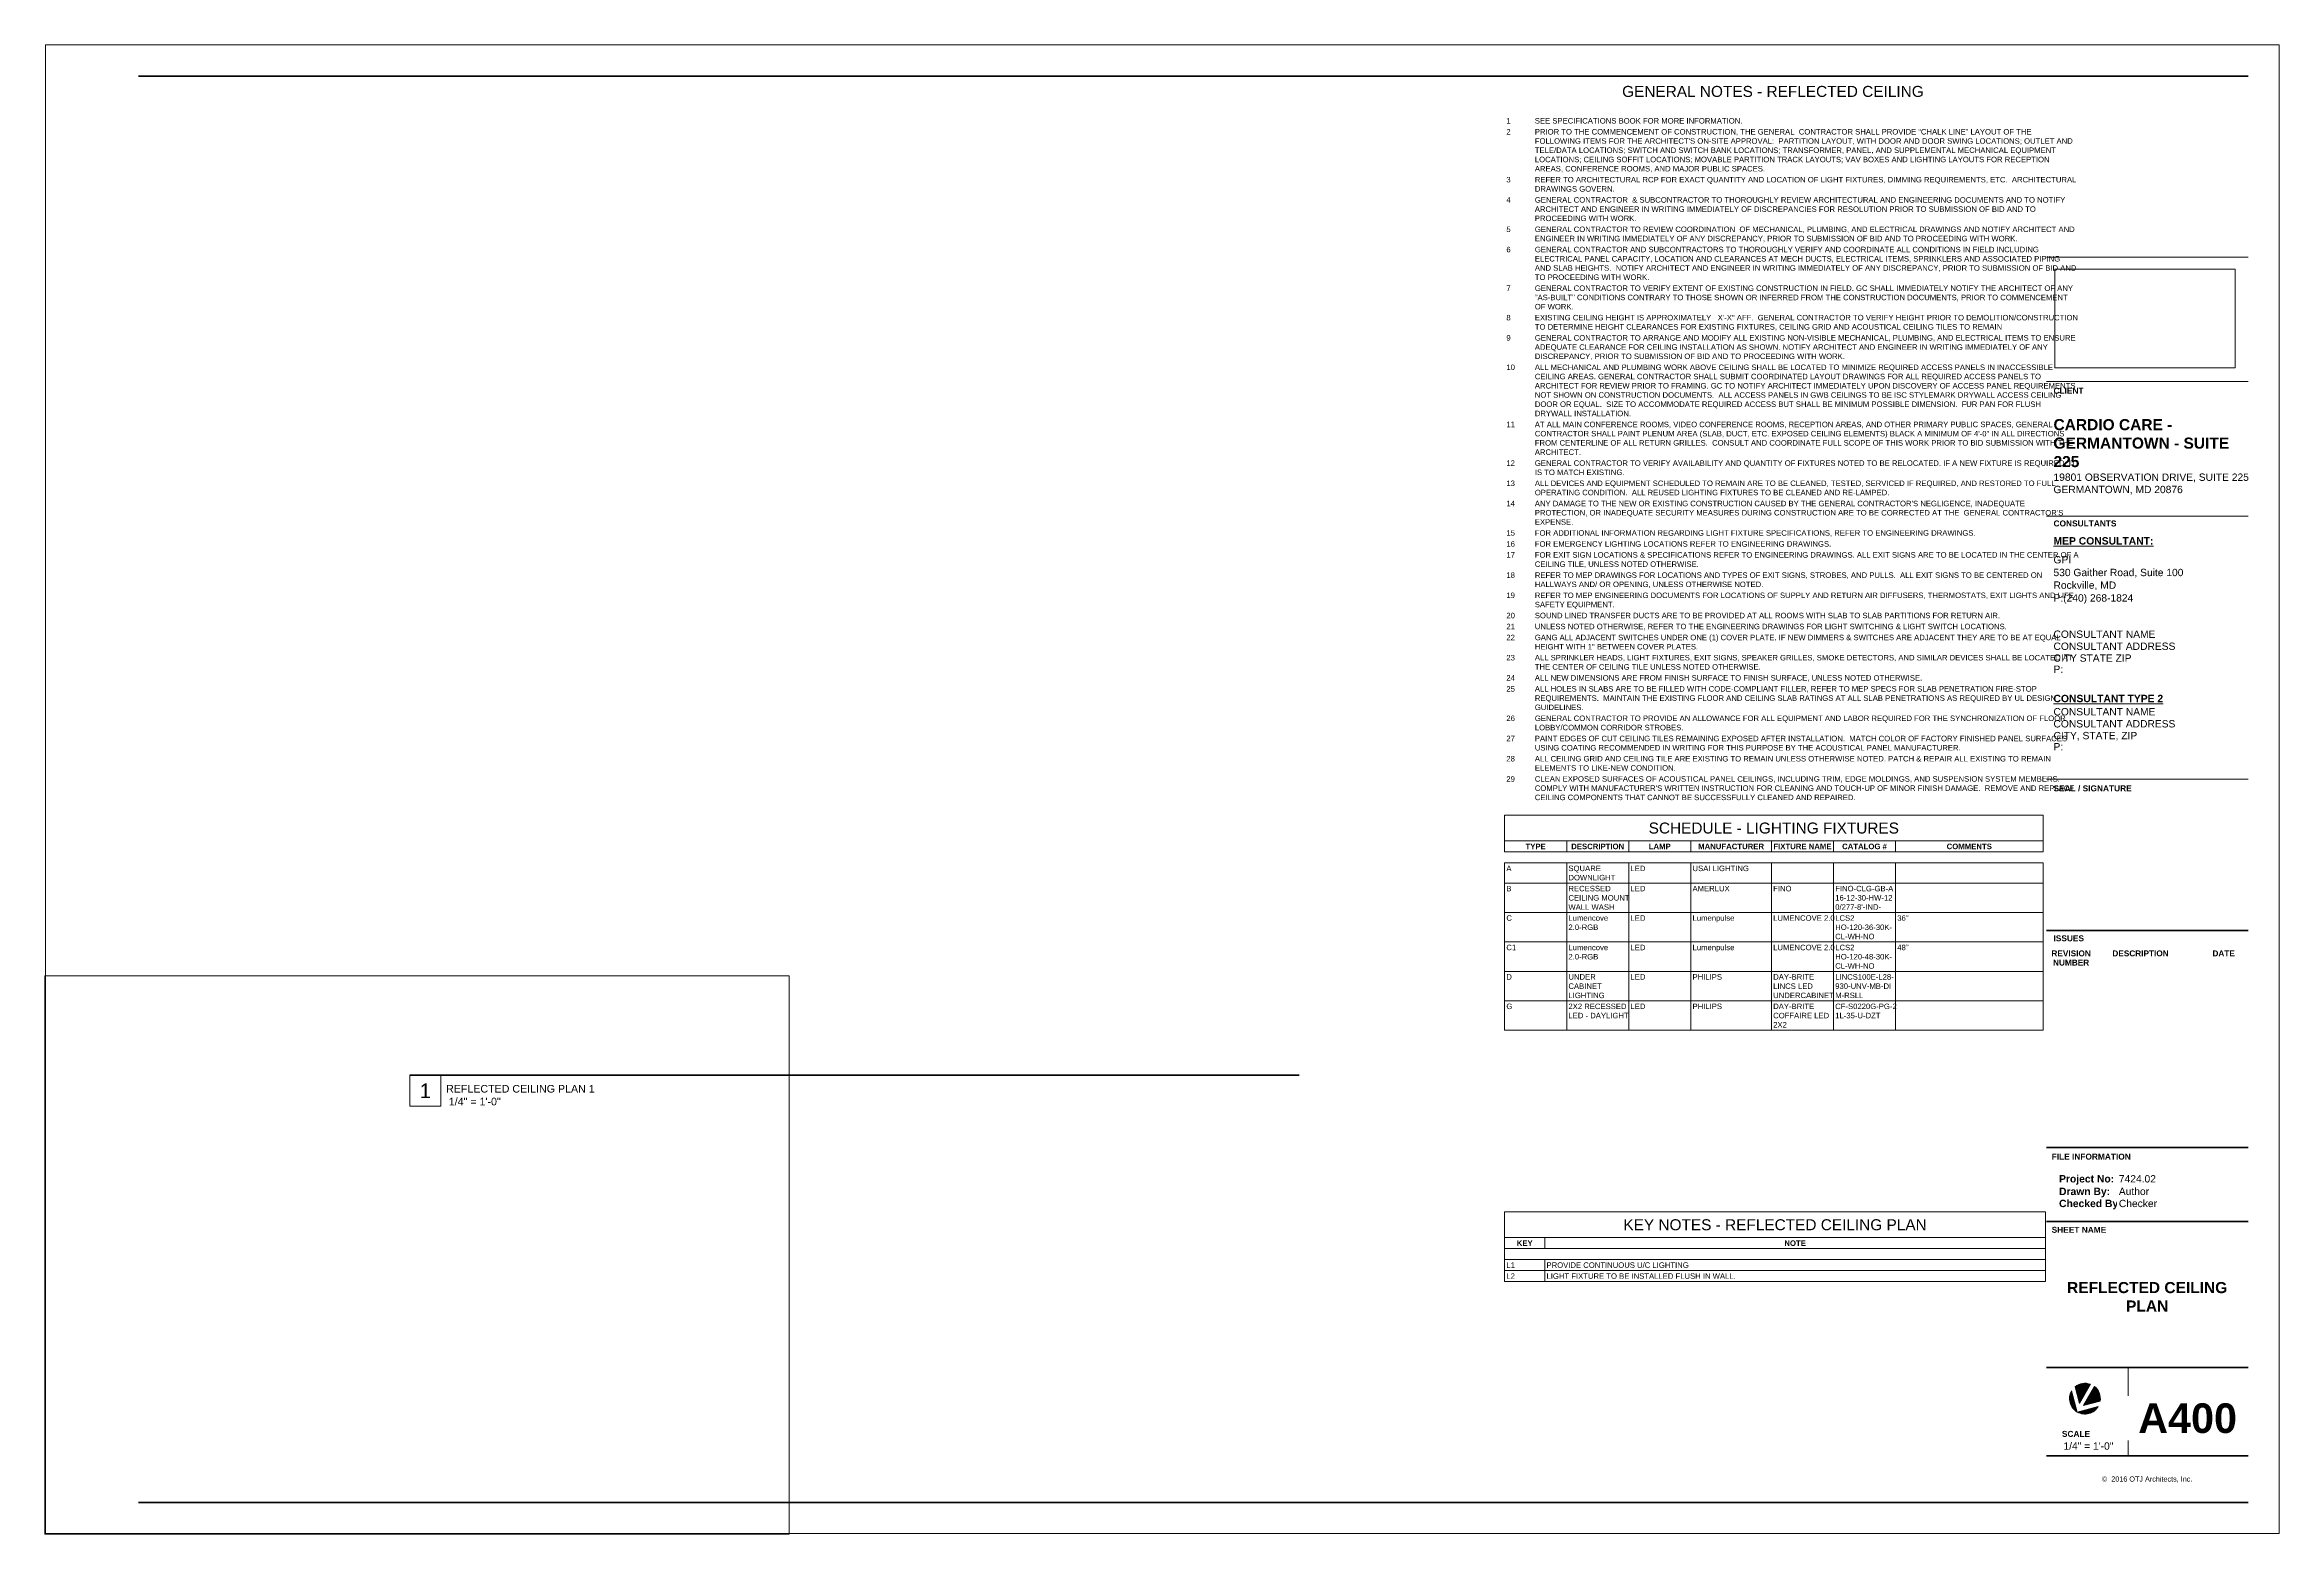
# Paper-space layout 'Layout1' of a CAD drawing. Header units: inches. Extents: x 0 to 36, y 0 to 24.
import ezdxf

# ---------------------------------------------------------------- set-up
doc = ezdxf.new("R2010")
doc.units = ezdxf.units.IN
doc.header["$MEASUREMENT"] = 0
for name, color, linetype, lineweight in [('A-ANNO-NOTE', 131, 'Continuous', 9), ('A-DETL-THIN', 151, 'Continuous', 9), ('G-ANNO-SCHD', 231, 'Continuous', 9), ('G-ANNO-TTLB', 6, 'Continuous', 9), ('G-ANNO-TTLB-THIN', 151, 'Continuous', 9), ('G-ANNO-TTLB-WIDE', 214, 'Continuous', 50)]:
    doc.layers.add(name, color=color, linetype=linetype, lineweight=lineweight)
doc.layers.add('G-ANNO-NPLT', color=191, linetype='Continuous', plot=False)
doc.styles.add('Arial_2', font='arial.ttf', dxfattribs={"height": 0.122941616766467})
doc.styles.add('Arial_B', font='arialbd.ttf', dxfattribs={"height": 0.09513339392643282})
doc.styles.add('Swis721 Lt BT_2', font='swissl.ttf', dxfattribs={"height": 0.1773882896764253})
doc.styles.add('Swis721 Lt BT_3', font='swissl.ttf', dxfattribs={"height": 0.08869414483821263})
doc.styles.add('Swis721 Lt BT_4', font='swissl.ttf', dxfattribs={"height": 0.09608532357473035})
doc.styles.add('Swis721 Lt BT_5', font='swissl.ttf', dxfattribs={"height": 0.08333333333333331})
doc.styles.add('Swis721 Lt BT_6', font='swissl.ttf', dxfattribs={"height": 0.1182588597842835})
doc.styles.add('Swis721 Lt BT_7', font='swissl.ttf', dxfattribs={"height": 0.236517719568567})
doc.styles.add('Swis721 Lt BT_B_1', font='', dxfattribs={"height": 0.08941640986132511})
doc.styles.add('Swis721 Lt BT_B_2', font='', dxfattribs={"height": 0.1192218798151002})
doc.styles.add('Swis721 Lt BT_B_3', font='', dxfattribs={"height": 0.4768875192604006})
doc.styles.add('Swis721 Lt BT_B_4', font='', dxfattribs={"height": 0.1788328197226502})
doc.styles.get('Swis721 Lt BT_B_1').set_extended_font_data('Swis721 Lt BT', bold=True)
doc.styles.get('Swis721 Lt BT_B_2').set_extended_font_data('Swis721 Lt BT', bold=True)
doc.styles.get('Swis721 Lt BT_B_3').set_extended_font_data('Swis721 Lt BT', bold=True)
doc.styles.get('Swis721 Lt BT_B_4').set_extended_font_data('Swis721 Lt BT', bold=True)
picture_1 = doc.add_image_def('image1.jpg', size_in_pixel=(2551, 1396))

# ---------------------------------------------------------------- blocks, each defined once
blk = doc.blocks.new('TB-DC_VA-24 x 36 - DC_VA 24X36-3374688-REFLECTED CEILING PLAN')
at = {"layer": 'G-ANNO-TTLB'}
h = blk.add_hatch(color=256, dxfattribs=at)
edge = h.paths.add_edge_path(flags=0)
edge.add_line((32.66517749473161, 2.311137523626253), (32.75616867069017, 1.971553831908551))
edge.add_arc((32.88046492856971, 2.186841265746675), 0.2485925157591483, 149.9999999999986, 240.0000000000104, ccw=False)
h = blk.add_hatch(color=256, dxfattribs=at)
edge = h.paths.add_edge_path(flags=0)
edge.add_line((32.79448804294488, 2.111040377379424), (32.72269999401936, 2.378957023345547))
edge.add_arc((32.88046492856972, 2.186841265746635), 0.2485925157591917, 68.45651933527552, 129.3927463647064, ccw=False)
edge.add_line((32.97174988950517, 2.418066901865336), (32.79448804294488, 2.111040377379424))
h = blk.add_hatch(color=256, dxfattribs=at)
edge = h.paths.add_edge_path(flags=0)
edge.add_line((33.12572452239279, 2.146270703399233), (32.85780787642671, 2.074482654473722))
edge.add_line((32.85780787642671, 2.074482654473722), (33.03506972298693, 2.38150917895962))
edge.add_arc((32.88046492856969, 2.186841265746723), 0.2485925157591436, -9.39274636469412, 51.5434806647329, ccw=False)
h = blk.add_hatch(color=256, dxfattribs=at)
edge = h.paths.add_edge_path(flags=0)
edge.add_line((32.75616867069017, 1.97155383190856), (33.09575236240782, 2.062545007867137))
edge.add_arc((32.88046492856971, 2.186841265746674), 0.248592515759136, 240.0000000000069, 330.0000000000087, ccw=False)
at = {"layer": 'A-ANNO-NOTE'}
for p, q in [((32.75616867069017, 1.971553831908565), (32.66517749473162, 2.311137523626257)), ((32.66517749473162, 2.311137523626253), (32.75616867069017, 1.971553831908569)), ((32.75616867069017, 1.971553831908551), (32.66517749473161, 2.311137523626253)), ((32.72269999401936, 2.378957023345545), (32.79448804294488, 2.111040377379423)), ((32.79448804294488, 2.111040377379424), (32.72269999401936, 2.378957023345546)), ((32.72269999401936, 2.378957023345547), (32.79448804294488, 2.111040377379424)), ((32.97174988950518, 2.418066901865338), (32.79448804294488, 2.111040377379423)), ((32.79448804294488, 2.111040377379423), (32.97174988950518, 2.418066901865338)), ((32.79448804294488, 2.111040377379424), (32.97174988950517, 2.418066901865336)), ((33.03506972298698, 2.381509178959574), (32.85780787642671, 2.074482654473721)), ((32.85780787642671, 2.07448265447372), (33.03506972298698, 2.381509178959573)), ((33.03506972298693, 2.38150917895962), (32.85780787642671, 2.074482654473722)), ((33.09575236240781, 2.062545007867142), (32.75616867069017, 1.971553831908566)), ((32.75616867069018, 1.971553831908561), (33.09575236240781, 2.062545007867137)), ((33.09575236240782, 2.062545007867137), (32.75616867069017, 1.97155383190856)), ((33.12572452239277, 2.146270703399232), (32.85780787642671, 2.07448265447372)), ((32.85780787642671, 2.07448265447372), (33.12572452239277, 2.146270703399233)), ((32.85780787642671, 2.074482654473722), (33.12572452239279, 2.146270703399233))]:
    blk.add_line(p, q, dxfattribs=at)
for centre, radius, start, end in [((32.88046492856971, 2.186841265746674), 0.2485925157591424, 149.9999999999968, 240.0000000000108), ((32.8804649285697, 2.186841265746679), 0.2485925157591398, 149.999999999994, 239.9999999953111), ((32.88046492856971, 2.186841265746675), 0.2485925157591486, 149.9999999999979, 240.00000000001), ((32.88046492856973, 2.186841265746622), 0.2485925157592049, 68.4565193352762, 129.3927463647056), ((32.88046492856973, 2.18684126574662), 0.2485925157592115, 68.45651933527687, 129.3927463647065), ((32.88046492856972, 2.186841265746635), 0.2485925157591917, 68.4565193352751, 129.3927463647061), ((32.88046492856969, 2.186841265746727), 0.2485925157591366, 350.6072536353049, 51.54348066473147), ((32.88046492856969, 2.186841265746724), 0.2485925157591366, 350.6072536353153, 51.54348066473151), ((32.88046492856969, 2.186841265746723), 0.2485925157591436, 350.6072536353055, 51.54348066473253), ((32.88046492856971, 2.186841265746673), 0.248592515759136, 240.0000000000082, 330.0000000000084), ((32.8804649285697, 2.186841265746679), 0.2485925157591307, 239.9999999953101, 330.0000000000065), ((32.88046492856971, 2.186841265746674), 0.2485925157591396, 240.0000000000067, 330.0000000000076)]:
    blk.add_arc(centre, radius, start, end, dxfattribs=at)
at = {"layer": 'G-ANNO-TTLB'}
for p, q in [((0.01249999999996198, 24.0124999999998), (0.01249999999996198, 0.01249999999916795)), ((36.0125, 24.0125), (0.01249999999999929, 24.0125)), ((36.0125, 0.01249999999988205), (36.0125, 24.0125)), ((32.26249999999998, 20.58615224385849), (35.51249999999998, 20.58615224385849)), ((32.26249999999998, 20.58615224385849), (35.51249999999998, 20.58615224385849)), ((0.01249999999996198, 0.01249999999916529), (36.01249999999995, 0.01249999999916529))]:
    blk.add_line(p, q, dxfattribs=at)
at = {"layer": 'G-ANNO-TTLB-THIN'}
for p, q in [((32.26249999999998, 18.58047974385848), (35.51249999999999, 18.58047974385848)), ((32.26249999999998, 16.41007603562076), (35.51249999999999, 16.41007603562076)), ((32.26249999999997, 12.17184017249794), (35.51249999999999, 12.17184017249794)), ((33.57501179533868, 2.690203614458643), (33.57501179533868, 1.262499999999882))]:
    blk.add_line(p, q, dxfattribs=at)
at = {"layer": 'G-ANNO-TTLB-WIDE'}
for p, q in [((35.51249999999999, 23.50249999999988), (1.512500000000036, 23.50249999999988)), ((32.26249999999997, 9.731457673865457), (35.51249999999999, 9.731457673865457)), ((35.51249999999999, 6.238084377275196), (32.26249999999996, 6.238084377275206)), ((35.51249999999999, 5.04106319586103), (32.26249999999996, 5.041063195861041)), ((32.26249999999996, 2.690203614458643), (35.51249999999999, 2.690203614458643)), ((32.26249999999995, 1.262499999999882), (35.51249999999999, 1.262499999999882)), ((1.512499999999998, 0.512499999999882), (32.26249999999998, 0.512499999999882)), ((32.26249999999998, 0.512499999999882), (35.51249999999999, 0.512499999999882))]:
    blk.add_line(p, q, dxfattribs=at)
at = {"layer": 'G-ANNO-TTLB', "attachment_point": 1, "bg_fill": 3, "box_fill_scale": 1.25, "bg_fill_color": 0, "bg_fill_transparency": 0}
for s, insert, char_height, width, line_spacing_factor, style in [('DESCRIPTION', (33.32202222069675, 9.411992460571073), 0.09513339392643282, 1.053, 0.9385317878468563, 'Arial_B'), ('DATE', (34.93478327608478, 9.411992460571073), 0.09513339392643282, 0.41625, 0.9385317878468563, 'Arial_B'), ('Project No:', (32.46268918111955, 5.79106529491365), 0.1192218798151002, 0.9719999999999999, 0.9985383491037771, 'Swis721 Lt BT_B_2'), ('\\fSwis721 Lt BT|b1|i0|c0|p34|;SCALE', (32.50898079860782, 1.667155000893929), 0.09608532357473035, 0.4960054163845632, 1.006669768884753, 'Swis721 Lt BT_4')]:
    blk.add_mtext(s, dxfattribs=dict(at, insert=insert, char_height=char_height, width=width, line_spacing_factor=line_spacing_factor, style=style))
at = {"layer": 'G-ANNO-TTLB', "insert": (33.88280484204999, 0.932760695162638), "char_height": 0.08333333333333331, "width": 1.691133294186729, "attachment_point": 2, "line_spacing_factor": 1.006669768884753, "style": 'Swis721 Lt BT_5'}
blk.add_mtext('©  2016 OTJ Architects, Inc.', dxfattribs=at)
at = {"layer": 'G-ANNO-TTLB'}
image = blk.add_image(picture_1, insert=(32.39394147330498, 18.80362172958001), size_in_units=(2.9068955071309204, 1.5907589682300123), dxfattribs=at)
image.dxf.flags = 7
at = {"layer": 'G-ANNO-TTLB', "attachment_point": 1, "bg_fill": 3, "box_fill_scale": 1.25, "bg_fill_color": 0, "bg_fill_transparency": 0}
for s, insert, char_height, width, line_spacing_factor, style in [('\\fSwis721 Lt BT|b1|i0|c0|p34|;CLIENT', (32.37337726309554, 18.4818786766096), 0.09608532357473035, 0.5374407582938387, 1.006669768884753, 'Swis721 Lt BT_4'), ('\\fSwis721 Lt BT|b1|i0|c0|p34|;CONSULTANTS', (32.37428590828188, 16.34272496837187), 0.09608532357473035, 1.134597156398104, 1.006669768884753, 'Swis721 Lt BT_4'), ('\\fSwis721 Lt BT|b1|i0|c0|p34|;SEAL / SIGNATURE', (32.37325769334894, 12.07303768922743), 0.09608532357473035, 1.395396073121191, 1.006669768884753, 'Swis721 Lt BT_4'), ('\\fSwis721 Lt BT|b1|i0|c0|p34|;ISSUES', (32.37329619640249, 9.65579013132555), 0.09608532357473035, 0.547190250507786, 1.006669768884753, 'Swis721 Lt BT_4'), ('\\fSwis721 Lt BT|b1|i0|c0|p34|;FILE INFORMATION', (32.3437895233209, 6.136053448319706), 0.09608532357473035, 1.428300609343263, 1.006669768884753, 'Swis721 Lt BT_4'), ('Drawn By:', (32.46268918111955, 5.587734365212077), 0.1192218798151002, 0.8879999999999998, 0.9985383491037771, 'Swis721 Lt BT_B_2'), ('\\fSwis721 Lt BT|b1|i0|c0|p34|;SHEET NAME', (32.3437895233209, 4.956461656030365), 0.09608532357473035, 0.9859174001354094, 1.006669768884753, 'Swis721 Lt BT_4')]:
    blk.add_mtext(s, dxfattribs=dict(at, insert=insert, char_height=char_height, width=width, line_spacing_factor=line_spacing_factor, style=style))
at = {"layer": 'G-ANNO-TTLB', "bg_fill": 3, "box_fill_scale": 1.25, "bg_fill_color": 0, "bg_fill_transparency": 0}
for s, insert, char_height, width, attachment_point, line_spacing_factor, style in [('\\LMEP CONSULTANT:', (32.37329619640249, 16.07384631350395), 0.1192218798151002, 1.7925, 1, 0.9985383491037771, 'Swis721 Lt BT_B_2'), ('REVISION\\PNUMBER', (32.65724285685402, 9.411992460571073), 0.09513339392643282, 0.7357499999999999, 2, 0.9385317878468563, 'Arial_B'), ('Checked By:', (32.46268918111955, 5.393544271185731), 0.1192218798151002, 1.1115, 1, 0.9985383491037771, 'Swis721 Lt BT_B_2')]:
    blk.add_mtext(s, dxfattribs=dict(at, insert=insert, char_height=char_height, width=width, attachment_point=attachment_point, line_spacing_factor=line_spacing_factor, style=style))
blk = doc.blocks.new('Viewport - View Title-792418-REFLECTED CEILING PLAN')
at = {"layer": 'G-ANNO-TTLB'}
for p, q in [((-0.4999999999999999, -4.038348901381376e-16), (-0.4999999999999999, -0.4999999999999999)), ((9.907711837301142e-35, -2.019428190207919e-15), (2.453098328859381e-20, -0.4999999999999999)), ((2.453098328858919e-20, -0.4999999999999999), (-0.4999999999999999, -0.4999999999999999))]:
    blk.add_line(p, q, dxfattribs=at)
at = {"layer": 'G-ANNO-TTLB', "lineweight": 90}
blk.add_line((-0.4999999999999999, -4.038348901381376e-16), (0, -2.019428190207919e-15), dxfattribs=at)

psp = doc.layouts.get("Layout1")

# ---------------------------------------------------------------- linework, layer by layer
at = {"layer": 'A-DETL-THIN'}
for p, q in [((23.52789260353244, 11.59402580338565), (23.52789260353244, 11.17735913671899)), ((32.20437137538399, 11.59402580338565), (23.52789260353244, 11.59402580338565)), ((32.20437137538399, 11.17735913671899), (32.20437137538399, 11.59402580338565)), ((23.52789260353244, 11.17735913671899), (23.52789260353244, 11.00042461290946)), ((23.52789260353244, 11.17735913671899), (32.20437137538399, 11.17735913671899)), ((24.52789260353244, 11.17735913671899), (24.52789260353244, 11.00042461290946)), ((25.52789260353244, 11.17735913671899), (25.52789260353244, 11.00042461290946)), ((26.52789260353245, 11.17735913671899), (26.52789260353245, 11.00042461290946)), ((27.82759833170902, 11.17735913671899), (27.82759833170902, 11.00042461290946)), ((28.82759833170902, 11.17735913671899), (28.82759833170902, 11.00042461290946)), ((29.82759833170902, 11.17735913671899), (29.82759833170902, 11.00042461290946)), ((32.20437137538399, 11.17735913671899), (32.20437137538399, 11.00042461290946)), ((24.52789260353244, 11.00042461290946), (23.52789260353244, 11.00042461290946)), ((24.52789260353244, 10.82349008909994), (23.52789260353244, 10.82349008909994)), ((23.52789260353244, 10.82349008909994), (23.52789260353244, 10.49774604148089)), ((25.52789260353244, 11.00042461290946), (24.52789260353244, 11.00042461290946)), ((25.52789260353244, 10.82349008909994), (24.52789260353244, 10.82349008909994)), ((24.52789260353244, 10.82349008909994), (24.52789260353244, 10.49774604148089)), ((26.52789260353245, 11.00042461290946), (25.52789260353244, 11.00042461290946)), ((26.52789260353245, 10.82349008909994), (25.52789260353244, 10.82349008909994)), ((25.52789260353244, 10.82349008909994), (25.52789260353244, 10.49774604148089)), ((27.82759833170902, 11.00042461290946), (26.52789260353244, 11.00042461290946)), ((27.82759833170902, 10.82349008909994), (26.52789260353244, 10.82349008909994)), ((26.52789260353245, 10.82349008909994), (26.52789260353245, 10.49774604148089)), ((28.82759833170902, 11.00042461290946), (27.82759833170902, 11.00042461290946)), ((28.82759833170902, 10.82349008909994), (27.82759833170902, 10.82349008909994)), ((27.82759833170902, 10.82349008909994), (27.82759833170902, 10.49774604148089)), ((29.82759833170902, 11.00042461290946), (28.82759833170902, 11.00042461290946)), ((29.82759833170902, 10.82349008909994), (28.82759833170902, 10.82349008909994)), ((28.82759833170902, 10.82349008909994), (28.82759833170902, 10.49774604148089)), ((32.20437137538399, 11.00042461290946), (29.82759833170902, 11.00042461290946)), ((32.20437137538399, 10.82349008909994), (29.82759833170902, 10.82349008909994)), ((29.82759833170902, 10.82349008909994), (29.82759833170902, 10.49774604148089)), ((32.20437137538399, 10.82349008909994), (32.20437137538399, 10.49774604148089)), ((24.52789260353244, 10.49774604148089), (23.52789260353244, 10.49774604148089)), ((23.52789260353244, 10.49774604148089), (23.52789260353244, 10.02319247005232)), ((25.52789260353244, 10.49774604148089), (24.52789260353244, 10.49774604148089)), ((24.52789260353244, 10.49774604148089), (24.52789260353244, 10.02319247005232)), ((26.52789260353245, 10.49774604148089), (25.52789260353244, 10.49774604148089)), ((25.52789260353244, 10.49774604148089), (25.52789260353244, 10.02319247005232)), ((27.82759833170902, 10.49774604148089), (26.52789260353244, 10.49774604148089)), ((26.52789260353245, 10.49774604148089), (26.52789260353245, 10.02319247005232)), ((28.82759833170902, 10.49774604148089), (27.82759833170902, 10.49774604148089)), ((27.82759833170902, 10.49774604148089), (27.82759833170902, 10.02319247005232)), ((29.82759833170902, 10.49774604148089), (28.82759833170902, 10.49774604148089)), ((28.82759833170902, 10.49774604148089), (28.82759833170902, 10.02319247005232)), ((32.20437137538399, 10.49774604148089), (29.82759833170902, 10.49774604148089)), ((29.82759833170902, 10.49774604148089), (29.82759833170902, 10.02319247005232)), ((32.20437137538399, 10.49774604148089), (32.20437137538399, 10.02319247005232)), ((24.52789260353244, 10.02319247005232), (23.52789260353244, 10.02319247005232)), ((23.52789260353244, 10.02319247005232), (23.52789260353244, 9.548638898623746)), ((25.52789260353244, 10.02319247005232), (24.52789260353244, 10.02319247005232)), ((24.52789260353244, 10.02319247005232), (24.52789260353244, 9.548638898623746)), ((26.52789260353245, 10.02319247005232), (25.52789260353244, 10.02319247005232)), ((25.52789260353244, 10.02319247005232), (25.52789260353244, 9.548638898623746)), ((27.82759833170902, 10.02319247005232), (26.52789260353244, 10.02319247005232)), ((26.52789260353245, 10.02319247005232), (26.52789260353245, 9.548638898623746)), ((28.82759833170902, 10.02319247005232), (27.82759833170902, 10.02319247005232)), ((27.82759833170902, 10.02319247005232), (27.82759833170902, 9.548638898623746)), ((29.82759833170902, 10.02319247005232), (28.82759833170902, 10.02319247005232)), ((28.82759833170902, 10.02319247005232), (28.82759833170902, 9.548638898623746)), ((32.20437137538399, 10.02319247005232), (29.82759833170902, 10.02319247005232)), ((29.82759833170902, 10.02319247005232), (29.82759833170902, 9.548638898623746)), ((32.20437137538399, 10.02319247005232), (32.20437137538399, 9.548638898623746)), ((24.52789260353244, 9.548638898623746), (23.52789260353244, 9.548638898623746)), ((23.52789260353244, 9.548638898623746), (23.52789260353244, 9.074085327195174)), ((25.52789260353244, 9.548638898623746), (24.52789260353244, 9.548638898623746)), ((24.52789260353244, 9.548638898623746), (24.52789260353244, 9.074085327195174)), ((26.52789260353245, 9.548638898623746), (25.52789260353244, 9.548638898623746)), ((25.52789260353244, 9.548638898623746), (25.52789260353244, 9.074085327195174)), ((27.82759833170902, 9.548638898623746), (26.52789260353244, 9.548638898623746)), ((26.52789260353245, 9.548638898623746), (26.52789260353245, 9.074085327195174)), ((28.82759833170902, 9.548638898623746), (27.82759833170902, 9.548638898623746)), ((27.82759833170902, 9.548638898623746), (27.82759833170902, 9.074085327195174)), ((29.82759833170902, 9.548638898623746), (28.82759833170902, 9.548638898623746)), ((28.82759833170902, 9.548638898623746), (28.82759833170902, 9.074085327195174)), ((32.20437137538399, 9.548638898623746), (29.82759833170902, 9.548638898623746)), ((29.82759833170902, 9.548638898623746), (29.82759833170902, 9.074085327195174)), ((32.20437137538399, 9.548638898623746), (32.20437137538399, 9.074085327195174)), ((24.52789260353244, 9.074085327195174), (23.52789260353244, 9.074085327195174)), ((23.52789260353244, 9.074085327195174), (23.52789260353244, 8.599531755766602)), ((25.52789260353244, 9.074085327195174), (24.52789260353244, 9.074085327195174)), ((24.52789260353244, 9.074085327195174), (24.52789260353244, 8.599531755766602)), ((26.52789260353245, 9.074085327195174), (25.52789260353244, 9.074085327195174)), ((25.52789260353244, 9.074085327195174), (25.52789260353244, 8.599531755766602)), ((27.82759833170902, 9.074085327195174), (26.52789260353244, 9.074085327195174)), ((26.52789260353245, 9.074085327195174), (26.52789260353245, 8.599531755766602)), ((28.82759833170902, 9.074085327195174), (27.82759833170902, 9.074085327195174)), ((27.82759833170902, 9.074085327195174), (27.82759833170902, 8.599531755766602)), ((29.82759833170902, 9.074085327195174), (28.82759833170902, 9.074085327195174)), ((28.82759833170902, 9.074085327195174), (28.82759833170902, 8.599531755766602)), ((32.20437137538399, 9.074085327195174), (29.82759833170902, 9.074085327195174)), ((29.82759833170902, 9.074085327195174), (29.82759833170902, 8.599531755766602)), ((32.20437137538399, 9.074085327195174), (32.20437137538399, 8.599531755766602)), ((24.52789260353244, 8.599531755766604), (23.52789260353244, 8.599531755766604)), ((23.52789260353244, 8.599531755766604), (23.52789260353244, 8.124978184338033)), ((25.52789260353244, 8.599531755766604), (24.52789260353244, 8.599531755766604)), ((24.52789260353244, 8.599531755766604), (24.52789260353244, 8.124978184338033)), ((26.52789260353245, 8.599531755766604), (25.52789260353244, 8.599531755766604)), ((25.52789260353244, 8.599531755766604), (25.52789260353244, 8.124978184338033)), ((27.82759833170902, 8.599531755766604), (26.52789260353244, 8.599531755766604)), ((26.52789260353245, 8.599531755766604), (26.52789260353245, 8.124978184338033)), ((28.82759833170902, 8.599531755766604), (27.82759833170902, 8.599531755766604)), ((27.82759833170902, 8.599531755766604), (27.82759833170902, 8.124978184338033)), ((29.82759833170902, 8.599531755766604), (28.82759833170902, 8.599531755766604)), ((28.82759833170902, 8.599531755766604), (28.82759833170902, 8.124978184338033)), ((32.20437137538399, 8.599531755766604), (29.82759833170902, 8.599531755766604)), ((29.82759833170902, 8.599531755766604), (29.82759833170902, 8.124978184338033)), ((32.20437137538399, 8.599531755766604), (32.20437137538399, 8.124978184338033)), ((24.52789260353244, 8.124978184338033), (23.52789260353244, 8.124978184338033)), ((25.52789260353244, 8.124978184338033), (24.52789260353244, 8.124978184338033)), ((26.52789260353245, 8.124978184338033), (25.52789260353244, 8.124978184338033)), ((27.82759833170902, 8.124978184338033), (26.52789260353244, 8.124978184338033)), ((28.82759833170902, 8.124978184338033), (27.82759833170902, 8.124978184338033)), ((29.82759833170902, 8.124978184338033), (28.82759833170902, 8.124978184338033)), ((32.20437137538399, 8.124978184338033), (29.82759833170902, 8.124978184338033))]:
    psp.add_line(p, q, dxfattribs=at)

# ---------------------------------------------------------------- texts
at = {"layer": 'G-ANNO-SCHD'}
for s, insert, char_height, width, attachment_point, line_spacing_factor, style in [('SCHEDULE - LIGHTING FIXTURES', (27.86613198945822, 11.47379504544303), 0.1773882896764253, 4.502249999999999, 2, 1.006669768884752, 'Swis721 Lt BT_2'), ('TYPE', (24.02789260353245, 11.13366542753269), 0.08941640986132511, 0.3464999999999999, 2, 0.9985383491037769, 'Swis721 Lt BT_B_1'), ('DESCRIPTION', (25.02789260353244, 11.13366542753269), 0.08941640986132511, 0.9506249999999997, 2, 0.9985383491037769, 'Swis721 Lt BT_B_1'), ('LAMP', (26.02789260353244, 11.13366542753269), 0.08941640986132511, 0.3836249999999999, 2, 0.9985383491037769, 'Swis721 Lt BT_B_1'), ('MANUFACTURER', (27.17774546762073, 11.13366542753269), 0.08941640986132511, 1.175625, 2, 0.9985383491037769, 'Swis721 Lt BT_B_1'), ('FIXTURE NAME', (28.32759833170902, 11.13366542753269), 0.08941640986132511, 1.03275, 2, 0.9985383491037769, 'Swis721 Lt BT_B_1'), ('CATALOG #', (29.32759833170902, 11.13366542753269), 0.08941640986132511, 0.8291249999999998, 2, 0.9985383491037769, 'Swis721 Lt BT_B_1'), ('COMMENTS', (31.01598485354651, 11.13366542753269), 0.08941640986132511, 0.8291249999999998, 2, 0.9985383491037769, 'Swis721 Lt BT_B_1'), ('A', (23.55601760353245, 10.77907411489053), 0.08869414483821263, 0.09112499999999998, 1, 1.006669768884752, 'Swis721 Lt BT_3'), ('B', (23.55601760353245, 10.45333006727148), 0.08869414483821263, 0.09449999999999999, 1, 1.006669768884752, 'Swis721 Lt BT_3'), ('RECESSED\\PCEILING MOUNT\\PWALL WASH', (24.55601760353244, 10.45333006727148), 0.08869414483821263, 1.116, 1, 1.006669768884752, 'Swis721 Lt BT_3'), ('SQUARE\\PDOWNLIGHT', (24.55601760353244, 10.77907411489053), 0.08869414483821263, 0.8549999999999998, 1, 1.006669768884752, 'Swis721 Lt BT_3'), ('LED', (25.55601760353245, 10.77907411489053), 0.08869414483821263, 0.2711249999999999, 1, 1.006669768884752, 'Swis721 Lt BT_3'), ('LED', (25.55601760353245, 10.45333006727148), 0.08869414483821263, 0.2711249999999999, 1, 1.006669768884752, 'Swis721 Lt BT_3'), ('AMERLUX', (26.55601760353244, 10.45333006727148), 0.08869414483821263, 0.6648749999999999, 1, 1.006669768884752, 'Swis721 Lt BT_3'), ('USAI LIGHTING', (26.55601760353244, 10.77907411489053), 0.08869414483821263, 1.017, 1, 1.006669768884752, 'Swis721 Lt BT_3'), ('FINO', (27.85572333170902, 10.45333006727148), 0.08869414483821263, 0.336375, 1, 1.006669768884752, 'Swis721 Lt BT_3'), ("FINO-CLG-GB-A\\P16-12-30-HW-12\\P0/277-8'-IND-", (28.85572333170902, 10.45333006727148), 0.08869414483821263, 1.071, 1, 1.006669768884752, 'Swis721 Lt BT_3'), ('C', (23.55601760353245, 9.978776495842913), 0.08869414483821263, 0.1035, 1, 1.006669768884752, 'Swis721 Lt BT_3'), ('Lumencove\\P2.0-RGB', (24.55601760353244, 9.978776495842913), 0.08869414483821263, 0.7469999999999998, 1, 1.006669768884752, 'Swis721 Lt BT_3'), ('LED', (25.55601760353245, 9.978776495842913), 0.08869414483821263, 0.2711249999999999, 1, 1.006669768884752, 'Swis721 Lt BT_3'), ('Lumenpulse', (26.55601760353244, 9.978776495842913), 0.08869414483821263, 0.7874999999999999, 1, 1.006669768884752, 'Swis721 Lt BT_3'), ('LUMENCOVE 2.0', (27.85572333170902, 9.978776495842913), 0.08869414483821263, 1.12275, 1, 1.006669768884752, 'Swis721 Lt BT_3'), ('LCS2\\PHO-120-36-30K-\\PCL-WH-NO', (28.85572333170902, 9.978776495842913), 0.08869414483821263, 1.056375, 1, 1.006669768884752, 'Swis721 Lt BT_3'), ('36"', (29.85572333170902, 9.978776495842913), 0.08869414483821263, 0.196875, 1, 1.006669768884752, 'Swis721 Lt BT_3'), ('C1', (23.55601760353245, 9.504222924414341), 0.08869414483821263, 0.18225, 1, 1.006669768884752, 'Swis721 Lt BT_3'), ('Lumencove\\P2.0-RGB', (24.55601760353244, 9.504222924414341), 0.08869414483821263, 0.7469999999999998, 1, 1.006669768884752, 'Swis721 Lt BT_3'), ('LED', (25.55601760353245, 9.504222924414341), 0.08869414483821263, 0.2711249999999999, 1, 1.006669768884752, 'Swis721 Lt BT_3'), ('Lumenpulse', (26.55601760353244, 9.504222924414341), 0.08869414483821263, 0.7874999999999999, 1, 1.006669768884752, 'Swis721 Lt BT_3'), ('LUMENCOVE 2.0', (27.85572333170902, 9.504222924414341), 0.08869414483821263, 1.12275, 1, 1.006669768884752, 'Swis721 Lt BT_3'), ('LCS2\\PHO-120-48-30K-\\PCL-WH-NO', (28.85572333170902, 9.504222924414341), 0.08869414483821263, 1.056375, 1, 1.006669768884752, 'Swis721 Lt BT_3'), ('48"', (29.85572333170902, 9.504222924414341), 0.08869414483821263, 0.196875, 1, 1.006669768884752, 'Swis721 Lt BT_3'), ('D', (23.55601760353245, 9.029669352985769), 0.08869414483821263, 0.1035, 1, 1.006669768884752, 'Swis721 Lt BT_3'), ('UNDER\\PCABINET\\PLIGHTING', (24.55601760353244, 9.029669352985769), 0.08869414483821263, 0.6581249999999998, 1, 1.006669768884752, 'Swis721 Lt BT_3'), ('LED', (25.55601760353245, 9.029669352985769), 0.08869414483821263, 0.2711249999999999, 1, 1.006669768884752, 'Swis721 Lt BT_3'), ('PHILIPS', (26.55601760353244, 9.029669352985769), 0.08869414483821263, 0.5219999999999999, 1, 1.006669768884752, 'Swis721 Lt BT_3'), ('DAY-BRITE\\PLINCS LED\\PUNDERCABINET', (27.85572333170902, 9.029669352985769), 0.08869414483821263, 1.094625, 1, 1.006669768884752, 'Swis721 Lt BT_3'), ('LINCS100E-L28-\\P930-UNV-MB-DI\\PM-RSLL', (28.85572333170902, 9.029669352985769), 0.08869414483821263, 1.06875, 1, 1.006669768884752, 'Swis721 Lt BT_3'), ('G', (23.55601760353245, 8.555115781557198), 0.08869414483821263, 0.111375, 1, 1.006669768884752, 'Swis721 Lt BT_3'), ('2X2 RECESSED\\PLED - DAYLIGHT', (24.55601760353244, 8.555115781557198), 0.08869414483821263, 1.083375, 1, 1.006669768884752, 'Swis721 Lt BT_3'), ('LED', (25.55601760353245, 8.555115781557198), 0.08869414483821263, 0.2711249999999999, 1, 1.006669768884752, 'Swis721 Lt BT_3'), ('PHILIPS', (26.55601760353244, 8.555115781557198), 0.08869414483821263, 0.5219999999999999, 1, 1.006669768884752, 'Swis721 Lt BT_3'), ('DAY-BRITE\\PCOFFAIRE LED\\P2X2', (27.85572333170902, 8.555115781557198), 0.08869414483821263, 1.006875, 1, 1.006669768884752, 'Swis721 Lt BT_3'), ('CF-S0220G-PG-2\\P1L-35-U-DZT', (28.85572333170902, 8.555115781557198), 0.08869414483821263, 1.1295, 1, 1.006669768884752, 'Swis721 Lt BT_3')]:
    psp.add_mtext(s, dxfattribs=dict(at, insert=insert, char_height=char_height, width=width, attachment_point=attachment_point, line_spacing_factor=line_spacing_factor, style=style))

# ---------------------------------------------------------------- viewports
at = {"layer": '0'}
psp.add_viewport(center=(6, 4.5), size=(12, 9), view_center_point=(6, 4.5), view_height=12, dxfattribs=at)

# ---------------------------------------------------------------- next in the draw order: block references
at = {"layer": 'G-ANNO-TTLB'}
psp.add_blockref('TB-DC_VA-24 x 36 - DC_VA 24X36-3374688-REFLECTED CEILING PLAN', (0, 0), dxfattribs=at)

# ---------------------------------------------------------------- next in the draw order: linework, layer by layer
at = {"layer": 'A-DETL-THIN'}
for p, q in [((23.52789260353244, 5.199067570042953), (23.52789260353244, 4.782400903376286)), ((32.24431280241473, 5.199067570042953), (23.52789260353244, 5.199067570042953)), ((32.24431280241473, 4.782400903376286), (32.24431280241473, 5.199067570042953)), ((23.52789260353244, 4.782400903376286), (23.52789260353244, 4.074662808138191)), ((23.52789260353244, 4.782400903376286), (32.24431280241473, 4.782400903376286)), ((24.17484485994192, 4.782400903376286), (24.17484485994192, 4.605466379566762)), ((24.17484485994192, 4.605466379566762), (23.52789260353244, 4.605466379566762)), ((24.17484485994192, 4.428531855757238), (23.52789260353244, 4.428531855757238)), ((32.24431280241473, 4.605466379566762), (24.17484485994192, 4.605466379566762)), ((32.24431280241473, 4.428531855757238), (24.17484485994192, 4.428531855757238)), ((24.17484485994192, 4.428531855757238), (24.17484485994192, 4.251597331947714)), ((24.17484485994192, 4.251597331947714), (23.52789260353244, 4.251597331947714)), ((24.17484485994192, 4.251597331947714), (24.17484485994192, 4.074662808138191))]:
    psp.add_line(p, q, dxfattribs=at)
at = {"layer": 'G-ANNO-NPLT', "lineweight": 90}
psp.add_line((6.384633336065815, 7.400495489810019), (20.21883124741668, 7.400495489810019), dxfattribs=at)

# ---------------------------------------------------------------- next in the draw order: block references
at = {"layer": 'G-ANNO-TTLB'}
psp.add_blockref('Viewport - View Title-792418-REFLECTED CEILING PLAN', (6.384633336065815, 7.400495489810019), dxfattribs=at)

# ---------------------------------------------------------------- next in the draw order: texts
at = {"layer": 'G-ANNO-SCHD'}
for s, insert, char_height, width, attachment_point, line_spacing_factor, style in [('GENERAL NOTES - REFLECTED CEILING', (27.85162917804401, 23.34776658415509), 0.1773882896764253, 5.424749999999999, 2, 1.006669768884752, 'Swis721 Lt BT_2'), ('1', (23.55601760353245, 22.82998017741211), 0.08869414483821263, 0.07874999999999999, 1, 1.006669768884752, 'Swis721 Lt BT_3'), ('SEE SPECIFICATIONS BOOK FOR MORE INFORMATION.', (24.01451613698718, 22.82998017741211), 0.08869414483821263, 3.748499999999999, 1, 1.006669768884752, 'Swis721 Lt BT_3'), ('2', (23.55601760353245, 22.65304565360259), 0.08869414483821263, 0.07874999999999999, 1, 1.006669768884752, 'Swis721 Lt BT_3'), ("PRIOR TO THE COMMENCEMENT OF CONSTRUCTION, THE GENERAL  CONTRACTOR SHALL PROVIDE “CHALK LINE” LAYOUT OF THE\\PFOLLOWING ITEMS FOR THE ARCHITECT'S ON-SITE APPROVAL:  PARTITION LAYOUT, WITH DOOR AND DOOR SWING LOCATIONS; OUTLET AND\\PTELE/DATA LOCATIONS; SWITCH AND SWITCH BANK LOCATIONS; TRANSFORMER, PANEL, AND SUPPLEMENTAL MECHANICAL EQUIPMENT\\PLOCATIONS; CEILING SOFFIT LOCATIONS; MOVABLE PARTITION TRACK LAYOUTS; VAV BOXES AND LIGHTING LAYOUTS FOR RECEPTION\\PAREAS, CONFERENCE ROOMS, AND MAJOR PUBLIC SPACES.", (24.01451613698718, 22.65304565360259), 0.08869414483821263, 9.673874999999997, 1, 1.006669768884752, 'Swis721 Lt BT_3'), ('3', (23.55601760353245, 21.88087303455497), 0.08869414483821263, 0.07874999999999999, 1, 1.006669768884752, 'Swis721 Lt BT_3'), ('REFER TO ARCHITECTURAL RCP FOR EXACT QUANTITY AND LOCATION OF LIGHT FIXTURES, DIMMING REQUIREMENTS, ETC.  ARCHITECTURAL\\PDRAWINGS GOVERN.', (24.01451613698718, 21.88087303455497), 0.08869414483821263, 9.701999999999996, 1, 1.006669768884752, 'Swis721 Lt BT_3'), ('4', (23.55601760353245, 21.55512898693593), 0.08869414483821263, 0.07874999999999999, 1, 1.006669768884752, 'Swis721 Lt BT_3'), ('GENERAL CONTRACTOR  & SUBCONTRACTOR TO THOROUGHLY REVIEW ARCHITECTURAL AND ENGINEERING DOCUMENTS AND TO NOTIFY\\PARCHITECT AND ENGINEER IN WRITING IMMEDIATELY OF DISCREPANCIES FOR RESOLUTION PRIOR TO SUBMISSION OF BID AND TO\\PPROCEEDING WITH WORK.', (24.01451613698718, 21.55512898693593), 0.08869414483821263, 9.563624999999998, 1, 1.006669768884752, 'Swis721 Lt BT_3'), ('5', (23.55601760353245, 21.08057541550735), 0.08869414483821263, 0.07874999999999999, 1, 1.006669768884752, 'Swis721 Lt BT_3'), ('GENERAL CONTRACTOR TO REVIEW COORDINATION  OF MECHANICAL, PLUMBING, AND ELECTRICAL DRAWINGS AND NOTIFY ARCHITECT AND\\PENGINEER IN WRITING IMMEDIATELY OF ANY DISCREPANCY, PRIOR TO SUBMISSION OF BID AND TO PROCEEDING WITH WORK.', (24.01451613698718, 21.08057541550735), 0.08869414483821263, 9.741374999999998, 1, 1.006669768884752, 'Swis721 Lt BT_3'), ('6', (23.55601760353245, 20.7548313678883), 0.08869414483821263, 0.07874999999999999, 1, 1.006669768884752, 'Swis721 Lt BT_3'), ('GENERAL CONTRACTOR AND SUBCONTRACTORS TO THOROUGHLY VERIFY AND COORDINATE ALL CONDITIONS IN FIELD INCLUDING\\PELECTRICAL PANEL CAPACITY, LOCATION AND CLEARANCES AT MECH DUCTS, ELECTRICAL ITEMS, SPRINKLERS AND ASSOCIATED PIPING\\PAND SLAB HEIGHTS.  NOTIFY ARCHITECT AND ENGINEER IN WRITING IMMEDIATELY OF ANY DISCREPANCY, PRIOR TO SUBMISSION OF BID AND\\PTO PROCEEDING WITH WORK.', (24.01451613698718, 20.7548313678883), 0.08869414483821263, 9.734624999999998, 1, 1.006669768884752, 'Swis721 Lt BT_3'), ('7', (23.55601760353245, 20.13146827265021), 0.08869414483821263, 0.07874999999999999, 1, 1.006669768884752, 'Swis721 Lt BT_3'), ('GENERAL CONTRACTOR TO VERIFY EXTENT OF EXISTING CONSTRUCTION IN FIELD. GC SHALL IMMEDIATELY NOTIFY THE ARCHITECT OF ANY\\P"AS-BUILT" CONDITIONS CONTRARY TO THOSE SHOWN OR INFERRED FROM THE CONSTRUCTION DOCUMENTS, PRIOR TO COMMENCEMENT\\POF WORK.', (24.01451613698718, 20.13146827265021), 0.08869414483821263, 9.627749999999999, 1, 1.006669768884752, 'Swis721 Lt BT_3'), ('8', (23.55601760353245, 19.65691470122164), 0.08869414483821263, 0.07874999999999999, 1, 1.006669768884752, 'Swis721 Lt BT_3'), ('EXISTING CEILING HEIGHT IS APPROXIMATELY   X\'-X" AFF.  GENERAL CONTRACTOR TO VERIFY HEIGHT PRIOR TO DEMOLITION/CONSTRUCTION\\PTO DETERMINE HEIGHT CLEARANCES FOR EXISTING FIXTURES, CEILING GRID AND ACOUSTICAL CEILING TILES TO REMAIN', (24.01451613698718, 19.65691470122164), 0.08869414483821263, 9.708749999999997, 1, 1.006669768884752, 'Swis721 Lt BT_3'), ('9', (23.55601760353245, 19.33117065360259), 0.08869414483821263, 0.07874999999999999, 1, 1.006669768884752, 'Swis721 Lt BT_3'), ('GENERAL CONTRACTOR TO ARRANGE AND MODIFY ALL EXISTING NON-VISIBLE MECHANICAL, PLUMBING, AND ELECTRICAL ITEMS TO ENSURE\\PADEQUATE CLEARANCE FOR CEILING INSTALLATION AS SHOWN. NOTIFY ARCHITECT AND ENGINEER IN WRITING IMMEDIATELY OF ANY\\PDISCREPANCY, PRIOR TO SUBMISSION OF BID AND TO PROCEEDING WITH WORK.', (24.01451613698718, 19.33117065360259), 0.08869414483821263, 9.748124999999998, 1, 1.006669768884752, 'Swis721 Lt BT_3'), ('10', (23.55601760353245, 18.85661708217402), 0.08869414483821263, 0.1575, 1, 1.006669768884752, 'Swis721 Lt BT_3'), ('11', (23.55601760353245, 17.93563493931688), 0.08869414483821263, 0.1575, 1, 1.006669768884752, 'Swis721 Lt BT_3'), ('12', (23.55601760353245, 17.31227184407878), 0.08869414483821263, 0.1575, 1, 1.006669768884752, 'Swis721 Lt BT_3'), ('13', (23.55601760353245, 16.98652779645974), 0.08869414483821263, 0.1575, 1, 1.006669768884752, 'Swis721 Lt BT_3'), ('14', (23.55601760353245, 16.66078374884069), 0.08869414483821263, 0.1575, 1, 1.006669768884752, 'Swis721 Lt BT_3'), ('15', (23.55601760353245, 16.18623017741211), 0.08869414483821263, 0.1575, 1, 1.006669768884752, 'Swis721 Lt BT_3'), ('16', (23.55601760353245, 16.00929565360259), 0.08869414483821263, 0.1575, 1, 1.006669768884752, 'Swis721 Lt BT_3'), ('FOR ADDITIONAL INFORMATION REGARDING LIGHT FIXTURE SPECIFICATIONS, REFER TO ENGINEERING DRAWINGS.', (24.01451613698718, 16.18623017741211), 0.08869414483821263, 7.910999999999998, 1, 1.006669768884752, 'Swis721 Lt BT_3'), ('FOR EMERGENCY LIGHTING LOCATIONS REFER TO ENGINEERING DRAWINGS.', (24.01451613698718, 16.00929565360259), 0.08869414483821263, 5.336999999999999, 1, 1.006669768884752, 'Swis721 Lt BT_3'), ('17', (23.55601760353245, 15.83236112979307), 0.08869414483821263, 0.1575, 1, 1.006669768884752, 'Swis721 Lt BT_3'), ('18', (23.55601760353245, 15.50661708217402), 0.08869414483821263, 0.1575, 1, 1.006669768884752, 'Swis721 Lt BT_3'), ('19', (23.55601760353245, 15.18087303455497), 0.08869414483821263, 0.1575, 1, 1.006669768884752, 'Swis721 Lt BT_3'), ('20', (23.55601760353245, 14.85512898693592), 0.08869414483821263, 0.1575, 1, 1.006669768884752, 'Swis721 Lt BT_3'), ('SOUND LINED TRANSFER DUCTS ARE TO BE PROVIDED AT ALL ROOMS WITH SLAB TO SLAB PARTITIONS FOR RETURN AIR.', (24.01451613698718, 14.85512898693592), 0.08869414483821263, 8.332874999999998, 1, 1.006669768884752, 'Swis721 Lt BT_3'), ('21', (23.55601760353245, 14.6781944631264), 0.08869414483821263, 0.1575, 1, 1.006669768884752, 'Swis721 Lt BT_3'), ('22', (23.55601760353245, 14.50125993931688), 0.08869414483821263, 0.1575, 1, 1.006669768884752, 'Swis721 Lt BT_3'), ('UNLESS NOTED OTHERWISE, REFER TO THE ENGINEERING DRAWINGS FOR LIGHT SWITCHING & LIGHT SWITCH LOCATIONS.', (24.01451613698718, 14.6781944631264), 0.08869414483821263, 8.488125, 1, 1.006669768884752, 'Swis721 Lt BT_3'), ('23', (23.55601760353245, 14.17551589169783), 0.08869414483821263, 0.1575, 1, 1.006669768884752, 'Swis721 Lt BT_3'), ('24', (23.55601760353245, 13.84977184407878), 0.08869414483821263, 0.1575, 1, 1.006669768884752, 'Swis721 Lt BT_3'), ('ALL NEW DIMENSIONS ARE FROM FINISH SURFACE TO FINISH SURFACE, UNLESS NOTED OTHERWISE.', (24.01451613698718, 13.84977184407878), 0.08869414483821263, 6.97725, 1, 1.006669768884752, 'Swis721 Lt BT_3'), ('25', (23.55601760353245, 13.67283732026926), 0.08869414483821263, 0.1575, 1, 1.006669768884752, 'Swis721 Lt BT_3'), ('26', (23.55601760353245, 13.19828374884069), 0.08869414483821263, 0.1575, 1, 1.006669768884752, 'Swis721 Lt BT_3'), ('27', (23.55601760353245, 12.87253970122164), 0.08869414483821263, 0.1575, 1, 1.006669768884752, 'Swis721 Lt BT_3'), ('28', (23.55601760353245, 12.54679565360259), 0.08869414483821263, 0.1575, 1, 1.006669768884752, 'Swis721 Lt BT_3'), ('29', (23.55601760353245, 12.22105160598354), 0.08869414483821263, 0.1575, 1, 1.006669768884752, 'Swis721 Lt BT_3'), ("CLEAN EXPOSED SURFACES OF ACOUSTICAL PANEL CEILINGS, INCLUDING TRIM, EDGE MOLDINGS, AND SUSPENSION SYSTEM MEMBERS.\\PCOMPLY WITH MANUFACTURER'S WRITTEN INSTRUCTION FOR CLEANING AND TOUCH-UP OF MINOR FINISH DAMAGE.  REMOVE AND REPLACE\\PCEILING COMPONENTS THAT CANNOT BE SUCCESSFULLY CLEANED AND REPAIRED.", (24.01451613698718, 12.22105160598354), 0.08869414483821263, 9.735749999999998, 1, 1.006669768884752, 'Swis721 Lt BT_3'), ('KEY NOTES - REFLECTED CEILING PLAN', (27.88610270297359, 5.07883681210033), 0.1773882896764253, 5.444999999999999, 2, 1.006669768884752, 'Swis721 Lt BT_2'), ('KEY', (23.85136873173718, 4.738707194189992), 0.08941640986132511, 0.2711249999999999, 2, 0.9985383491037769, 'Swis721 Lt BT_B_1'), ('NOTE', (28.20957883117832, 4.738707194189992), 0.08941640986132511, 0.3903749999999999, 2, 0.9985383491037769, 'Swis721 Lt BT_B_1'), ('L1', (23.55601760353245, 4.384115881547832), 0.08869414483821263, 0.156375, 1, 1.006669768884752, 'Swis721 Lt BT_3'), ('PROVIDE CONTINUOUS U/C LIGHTING', (24.20296985994192, 4.384115881547832), 0.08869414483821263, 2.58525, 1, 1.006669768884752, 'Swis721 Lt BT_3'), ('L2', (23.55601760353245, 4.207181357738308), 0.08869414483821263, 0.156375, 1, 1.006669768884752, 'Swis721 Lt BT_3'), ('LIGHT FIXTURE TO BE INSTALLED FLUSH IN WALL.', (24.20296985994192, 4.207181357738308), 0.08869414483821263, 3.392999999999999, 1, 1.006669768884752, 'Swis721 Lt BT_3')]:
    psp.add_mtext(s, dxfattribs=dict(at, insert=insert, char_height=char_height, width=width, attachment_point=attachment_point, line_spacing_factor=line_spacing_factor, style=style))
at = {"layer": 'G-ANNO-TTLB', "bg_fill": 3, "box_fill_scale": 1.25, "bg_fill_color": 0, "bg_fill_transparency": 0}
for s, insert, char_height, width, attachment_point, line_spacing_factor, style in [('19801 OBSERVATION DRIVE, SUITE 225\\PGERMANTOWN, MD 20876', (32.37329619640249, 17.1000412806318), 0.1182588597842835, 3.495, 1, 1.006669768884753, 'Swis721 Lt BT_6'), ('530 Gaither Road, Suite 100', (32.37329619640249, 15.56359298676874), 0.1182588597842835, 2.399999999999999, 1, 1.006669768884753, 'Swis721 Lt BT_6'), ('CONSULTANT NAME', (32.37329619640249, 14.56912852466517), 0.1182588597842835, 1.854, 1, 1.006669768884753, 'Swis721 Lt BT_6'), ('CONSULTANT NAME', (32.37329619640249, 13.31912852466517), 0.1182588597842835, 1.854, 1, 1.006669768884753, 'Swis721 Lt BT_6'), ('7424.02', (33.42686801243938, 5.790102274882832), 0.1182588597842835, 0.6824999999999999, 1, 1.006669768884753, 'Swis721 Lt BT_6'), ('REFLECTED CEILING\\PPLAN', (33.88280484204999, 4.066819291450501), 0.1788328197226502, 2.857499999999999, 2, 0.9985383491037769, 'Swis721 Lt BT_B_4'), (' 1/4" = 1\'-0"', (32.91308870049761, 1.482167472870454), 0.1182588597842835, 0.9959999999999999, 2, 1.006669768884753, 'Swis721 Lt BT_6')]:
    psp.add_mtext(s, dxfattribs=dict(at, insert=insert, char_height=char_height, width=width, attachment_point=attachment_point, line_spacing_factor=line_spacing_factor, style=style))
at = {"layer": 'G-ANNO-TTLB'}
for s, insert, char_height, width, attachment_point, line_spacing_factor, style in [('1', (6.134488446770588, 7.267882857410613), 0.236517719568567, 0.2099999999999999, 2, 1.006669768884753, 'Swis721 Lt BT_7'), ('REFLECTED CEILING PLAN 1', (6.468365142613981, 7.243396440963822), 0.122941616766467, 2.85, 1, 0.9385317878468563, 'Arial_2'), (' 1/4" = 1\'-0"', (6.464458892613981, 7.0375070178869), 0.122941616766467, 1.053, 1, 0.9385317878468563, 'Arial_2')]:
    psp.add_mtext(s, dxfattribs=dict(at, insert=insert, char_height=char_height, width=width, attachment_point=attachment_point, line_spacing_factor=line_spacing_factor, style=style))

# ---------------------------------------------------------------- next in the draw order: linework, layer by layer
at = {"layer": 'A-DETL-THIN'}
for p, q in [((32.24431280241473, 4.782400903376286), (32.24431280241473, 4.074662808138191)), ((32.24431280241473, 4.074662808138191), (23.52789260353244, 4.074662808138191)), ((32.24431280241473, 4.251597331947714), (24.17484485994192, 4.251597331947714))]:
    psp.add_line(p, q, dxfattribs=at)

# ---------------------------------------------------------------- next in the draw order: texts
at = {"layer": 'G-ANNO-SCHD', "insert": (24.01451613698718, 16.66078374884069), "char_height": 0.08869414483821263, "width": 9.481499999999999, "attachment_point": 1, "line_spacing_factor": 1.006669768884752, "style": 'Swis721 Lt BT_3'}
psp.add_mtext("ANY DAMAGE TO THE NEW OR EXISTING CONSTRUCTION CAUSED BY THE GENERAL CONTRACTOR'S NEGLIGENCE, INADEQUATE\\PPROTECTION, OR INADEQUATE SECURITY MEASURES DURING CONSTRUCTION ARE TO BE CORRECTED AT THE  GENERAL CONTRACTOR'S\\PEXPENSE.", dxfattribs=at)
at = {"layer": 'G-ANNO-TTLB', "bg_fill": 3, "box_fill_scale": 1.25, "bg_fill_color": 0, "bg_fill_transparency": 0}
for s, insert, char_height, width, attachment_point, line_spacing_factor, style in [('CARDIO CARE -\\PGERMANTOWN - SUITE\\P225', (32.37329619640249, 17.97707213890799), 0.1788328197226502, 3.161249999999999, 1, 0.9985383491037769, 'Swis721 Lt BT_B_4'), ('GPI', (32.37329619640249, 15.76988024126645), 0.1182588597842835, 0.3149999999999999, 1, 1.006669768884753, 'Swis721 Lt BT_6'), ('Rockville, MD', (32.37329619640249, 15.35970344980814), 0.1182588597842835, 1.158, 1, 1.006669768884753, 'Swis721 Lt BT_6'), ('CONSULTANT ADDRESS', (32.37329619640249, 14.3746901932156), 0.1182588597842835, 2.1975, 1, 1.006669768884753, 'Swis721 Lt BT_6'), ('\\LCONSULTANT TYPE 2', (32.37329619640249, 13.53270207510778), 0.1192218798151002, 1.9515, 1, 0.9985383491037771, 'Swis721 Lt BT_B_2'), ('CONSULTANT ADDRESS', (32.37329619640249, 13.1246901932156), 0.1182588597842835, 2.1975, 1, 1.006669768884753, 'Swis721 Lt BT_6'), ('Author', (33.42686801243938, 5.586771345181259), 0.1182588597842835, 0.5594999999999999, 1, 1.006669768884753, 'Swis721 Lt BT_6'), ('A400', (34.53460310334949, 2.110651249691214), 0.4768875192604006, 1.77, 2, 0.9985383491037771, 'Swis721 Lt BT_B_3')]:
    psp.add_mtext(s, dxfattribs=dict(at, insert=insert, char_height=char_height, width=width, attachment_point=attachment_point, line_spacing_factor=line_spacing_factor, style=style))

# ---------------------------------------------------------------- next in the draw order: texts
at = {"layer": 'G-ANNO-SCHD', "char_height": 0.08869414483821263, "attachment_point": 1, "line_spacing_factor": 1.006669768884752, "style": 'Swis721 Lt BT_3'}
for s, insert, width in [('ALL MECHANICAL AND PLUMBING WORK ABOVE CEILING SHALL BE LOCATED TO MINIMIZE REQUIRED ACCESS PANELS IN INACCESSIBLE\\PCEILING AREAS. GENERAL CONTRACTOR SHALL SUBMIT COORDINATED LAYOUT DRAWINGS FOR ALL REQUIRED ACCESS PANELS TO\\PARCHITECT FOR REVIEW PRIOR TO FRAMING. GC TO NOTIFY ARCHITECT IMMEDIATELY UPON DISCOVERY OF ACCESS PANEL REQUIREMENTS\\PNOT SHOWN ON CONSTRUCTION DOCUMENTS.  ALL ACCESS PANELS IN GWB CEILINGS TO BE ISC STYLEMARK DRYWALL ACCESS CEILING\\PDOOR OR EQUAL.  SIZE TO ACCOMMODATE REQUIRED ACCESS BUT SHALL BE MINIMUM POSSIBLE DIMENSION.  FUR PAN FOR FLUSH\\PDRYWALL INSTALLATION.', (24.01451613698718, 18.85661708217402), 9.669374999999999), ('AT ALL MAIN CONFERENCE ROOMS, VIDEO CONFERENCE ROOMS, RECEPTION AREAS, AND OTHER PRIMARY PUBLIC SPACES, GENERAL\\PCONTRACTOR SHALL PAINT PLENUM AREA (SLAB, DUCT, ETC. EXPOSED CEILING ELEMENTS) BLACK A MINIMUM OF 4\'-0" IN ALL DIRECTIONS\\PFROM CENTERLINE OF ALL RETURN GRILLES.  CONSULT AND COORDINATE FULL SCOPE OF THIS WORK PRIOR TO BID SUBMISSION WITH THE\\PARCHITECT.', (24.01451613698718, 17.93563493931688), 9.705374999999997), ('GENERAL CONTRACTOR TO VERIFY AVAILABILITY AND QUANTITY OF FIXTURES NOTED TO BE RELOCATED. IF A NEW FIXTURE IS REQUIRED, IT\\PIS TO MATCH EXISTING.', (24.01451613698718, 17.31227184407878), 9.626624999999997), ('ALL DEVICES AND EQUIPMENT SCHEDULED TO REMAIN ARE TO BE CLEANED, TESTED, SERVICED IF REQUIRED, AND RESTORED TO FULL\\POPERATING CONDITION.  ALL REUSED LIGHTING FIXTURES TO BE CLEANED AND RE-LAMPED.', (24.01451613698718, 16.98652779645974), 9.35775), ('FOR EXIT SIGN LOCATIONS & SPECIFICATIONS REFER TO ENGINEERING DRAWINGS. ALL EXIT SIGNS ARE TO BE LOCATED IN THE CENTER OF A\\PCEILING TILE, UNLESS NOTED OTHERWISE.', (24.01451613698718, 15.83236112979307), 9.753749999999998), ('ALL HOLES IN SLABS ARE TO BE FILLED WITH CODE-COMPLIANT FILLER, REFER TO MEP SPECS FOR SLAB PENETRATION FIRE-STOP\\PREQUIREMENTS.  MAINTAIN THE EXISTING FLOOR AND CEILING SLAB RATINGS AT ALL SLAB PENETRATIONS AS REQUIRED BY UL DESIGN\\PGUIDELINES.', (24.01451613698718, 13.67283732026926), 9.347624999999999)]:
    psp.add_mtext(s, dxfattribs=dict(at, insert=insert, width=width))
at = {"layer": 'G-ANNO-TTLB', "char_height": 0.1182588597842835, "attachment_point": 1, "line_spacing_factor": 1.006669768884753, "style": 'Swis721 Lt BT_6', "bg_fill": 3, "box_fill_scale": 1.25, "bg_fill_color": 0, "bg_fill_transparency": 0}
for s, insert, width in [('P:(240) 268-1824', (32.37329619640249, 15.15331154623078), 1.47), ('CITY STATE ZIP', (32.37329619640249, 14.18449491496135), 1.356), ('CITY, STATE, ZIP', (32.37329619640249, 12.93449491496135), 1.461), ('Checker', (33.42686801243938, 5.392581251154914), 0.7124999999999999)]:
    psp.add_mtext(s, dxfattribs=dict(at, insert=insert, width=width))

# ---------------------------------------------------------------- next in the draw order: texts
at = {"layer": 'G-ANNO-SCHD', "char_height": 0.08869414483821263, "attachment_point": 1, "line_spacing_factor": 1.006669768884752, "style": 'Swis721 Lt BT_3'}
for s, insert, width in [('REFER TO MEP DRAWINGS FOR LOCATIONS AND TYPES OF EXIT SIGNS, STROBES, AND PULLS.  ALL EXIT SIGNS TO BE CENTERED ON\\PHALLWAYS AND/ OR OPENING, UNLESS OTHERWISE NOTED.', (24.01451613698718, 15.50661708217402), 9.103499999999999), ('REFER TO MEP ENGINEERING DOCUMENTS FOR LOCATIONS OF SUPPLY AND RETURN AIR DIFFUSERS, THERMOSTATS, EXIT LIGHTS AND LIFE\\PSAFETY EQUIPMENT.', (24.01451613698718, 15.18087303455497), 9.672749999999999), ('GANG ALL ADJACENT SWITCHES UNDER ONE (1) COVER PLATE. IF NEW DIMMERS & SWITCHES ARE ADJACENT THEY ARE TO BE AT EQUAL\\PHEIGHT WITH 1" BETWEEN COVER PLATES.', (24.01451613698718, 14.50125993931688), 9.451124999999998)]:
    psp.add_mtext(s, dxfattribs=dict(at, insert=insert, width=width))
at = {"layer": 'G-ANNO-TTLB', "char_height": 0.1182588597842835, "width": 0.177, "attachment_point": 1, "line_spacing_factor": 1.006669768884753, "style": 'Swis721 Lt BT_6', "bg_fill": 3, "box_fill_scale": 1.25, "bg_fill_color": 0, "bg_fill_transparency": 0}
for insert in [(32.37329619640249, 14.00500428525356), (32.37329619640249, 12.75500428525356)]:
    psp.add_mtext('P:', dxfattribs=dict(at, insert=insert))

# ---------------------------------------------------------------- next in the draw order: texts
at = {"layer": 'G-ANNO-SCHD', "char_height": 0.08869414483821263, "attachment_point": 1, "line_spacing_factor": 1.006669768884752, "style": 'Swis721 Lt BT_3'}
for s, insert, width in [('ALL SPRINKLER HEADS, LIGHT FIXTURES, EXIT SIGNS, SPEAKER GRILLES, SMOKE DETECTORS, AND SIMILAR DEVICES SHALL BE LOCATED AT\\PTHE CENTER OF CEILING TILE UNLESS NOTED OTHERWISE.', (24.01451613698718, 14.17551589169783), 9.617624999999999), ('GENERAL CONTRACTOR TO PROVIDE AN ALLOWANCE FOR ALL EQUIPMENT AND LABOR REQUIRED FOR THE SYNCHRONIZATION OF FLOOR\\PLOBBY/COMMON CORRIDOR STROBES.', (24.01451613698718, 13.19828374884069), 9.584999999999997), ('PAINT EDGES OF CUT CEILING TILES REMAINING EXPOSED AFTER INSTALLATION.  MATCH COLOR OF FACTORY FINISHED PANEL SURFACES\\PUSING COATING RECOMMENDED IN WRITING FOR THIS PURPOSE BY THE ACOUSTICAL PANEL MANUFACTURER.', (24.01451613698718, 12.87253970122164), 9.564749999999997), ('ALL CEILING GRID AND CEILING TILE ARE EXISTING TO REMAIN UNLESS OTHERWISE NOTED. PATCH & REPAIR ALL EXISTING TO REMAIN\\PELEMENTS TO LIKE-NEW CONDITION.', (24.01451613698718, 12.54679565360259), 9.246374999999999)]:
    psp.add_mtext(s, dxfattribs=dict(at, insert=insert, width=width))

doc.saveas('drawing.dxf')
